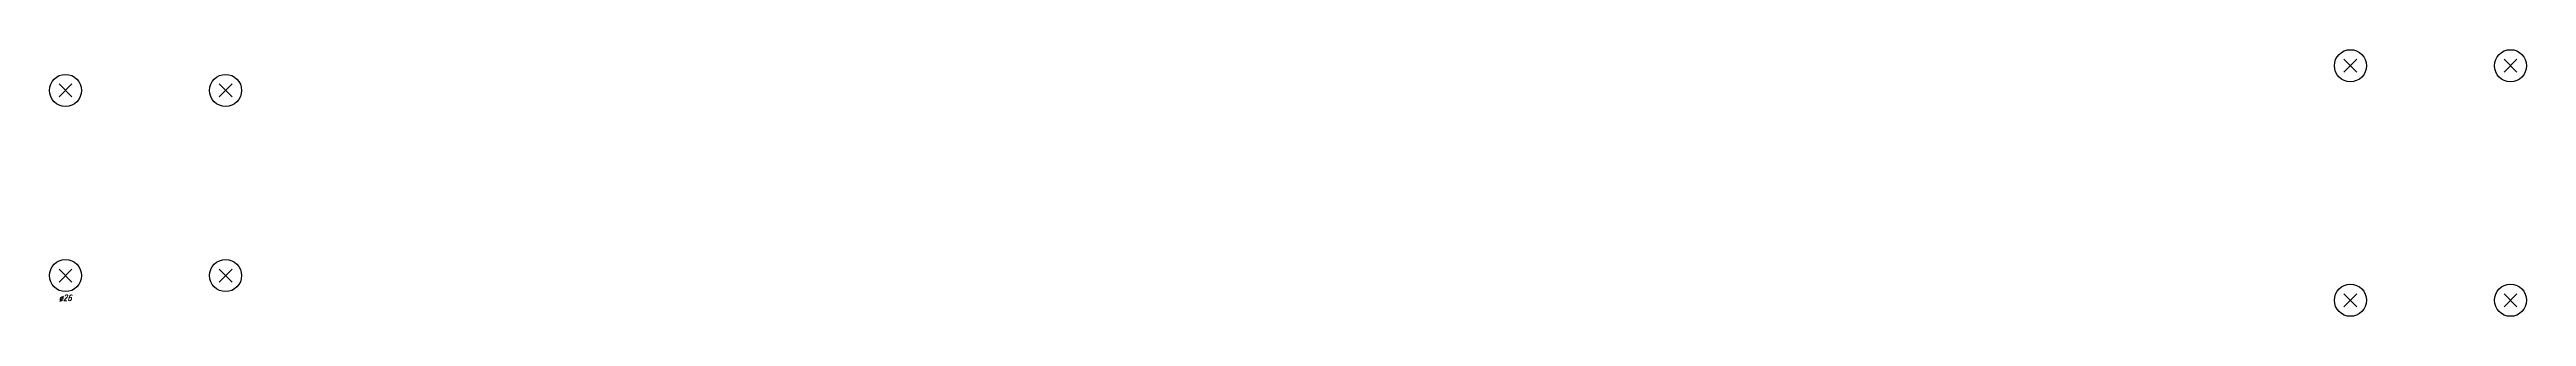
# Model space of a CAD drawing. Extents: x 0 to 11004, y -175 to 175.
# Drawn here: x 4080 to 6092, y -108 to 108 of the extents above; entities that cross this region are included whole.
import ezdxf

# ---------------------------------------------------------------- set-up
doc = ezdxf.new("R2010")
doc.units = 0
doc.header["$LTSCALE"] = 10
doc.layers.add('BEZ_SCHRAUBEN', color=7, linetype='CONTINUOUS')
doc.layers.add('SCHRAUBEN', color=7, linetype='CONTINUOUS')
doc.styles.get("Standard").update_dxf_attribs({"font": 'ROMANS'})

msp = doc.modelspace()

# ---------------------------------------------------------------- texts
at = {"layer": 'BEZ_SCHRAUBEN', "color": 2, "oblique": 15, "width": 0.8}
msp.add_text(' ø26', height=5, dxfattribs=at).set_placement((4085.178223, -95.501144))

# ---------------------------------------------------------------- linework, layer by layer
at = {"layer": 'SCHRAUBEN', "color": 6}
for p, q in [((5954.203125, 100.198868), (5943.802734, 89.798859)), ((5943.802734, 100.198868), (5954.203125, 89.798859)), ((6084.20459, 100.198868), (6073.804199, 89.798859)), ((6073.804199, 100.198868), (6084.20459, 89.798859)), ((4098.37793, 80.19886), (4087.978271, 69.798859)), ((4087.978271, 80.19886), (4098.37793, 69.798859)), ((4228.379395, 80.19886), (4217.979492, 69.798859)), ((4217.979492, 80.19886), (4228.379395, 69.798859)), ((4098.37793, -69.801147), (4087.978271, -80.201149)), ((4087.978271, -69.801147), (4098.37793, -80.201149)), ((4228.379395, -69.801147), (4217.979492, -80.201149)), ((4217.979492, -69.801147), (4228.379395, -80.201149)), ((5954.203125, -89.80114), (5943.802734, -100.201149)), ((5943.802734, -89.80114), (5954.203125, -100.201149)), ((6084.20459, -89.80114), (6073.804199, -100.201149)), ((6073.804199, -89.80114), (6084.20459, -100.201149))]:
    msp.add_line(p, q, dxfattribs=at)
at = {"layer": 'SCHRAUBEN', "color": 2}
for centre, radius in [((5949.00293, 94.998863), 12.999512), ((6079.004395, 94.998863), 13), ((4093.178223, 74.998863), 12.999512), ((4223.179688, 74.998863), 13), ((4093.178223, -75.001144), 12.999512), ((4223.179688, -75.001144), 13), ((5949.00293, -95.001144), 12.999512), ((6079.004395, -95.001144), 13)]:
    msp.add_circle(centre, radius, dxfattribs=at)

msp.set_redraw_order([(e.dxf.handle, doc.entitydb.next_handle()) for e in msp.query("TEXT MTEXT ATTDEF DIMENSION ARC_DIMENSION")])  # texts and dimensions are drawn at this point

doc.saveas('drawing.dxf')
